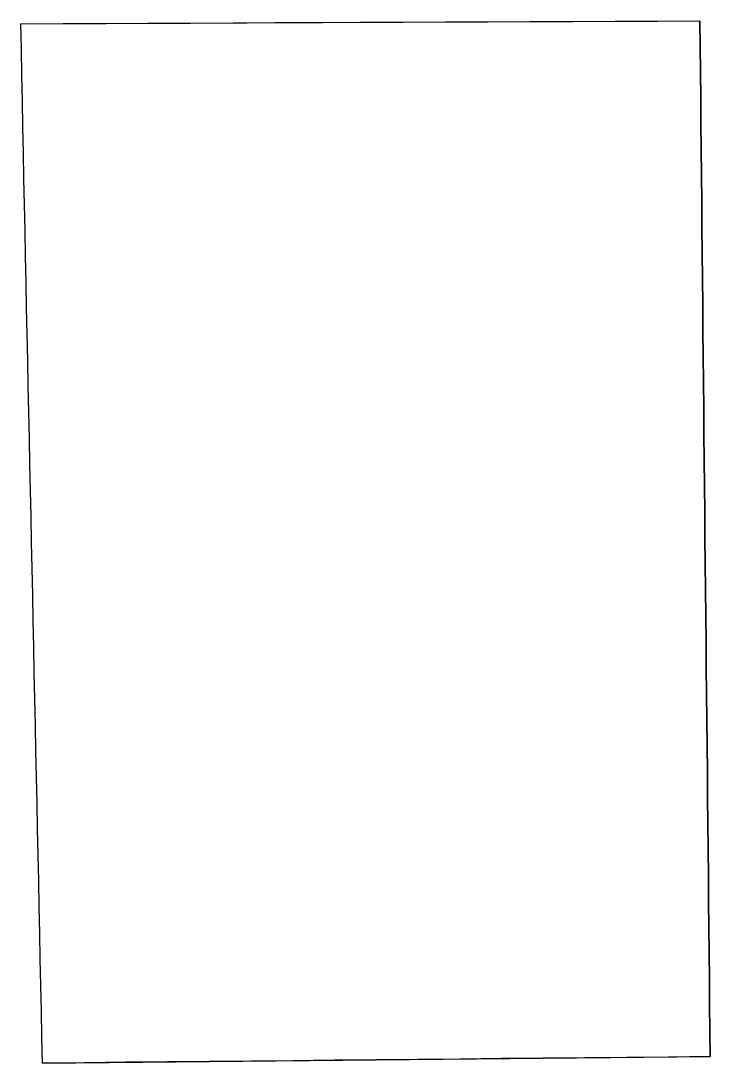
# Model space of a CAD drawing. Header units: metres. Extents: x 0 to 50.3, y -0.6 to 11.6.
# Drawn here: x 4.455 to 5.693, y 0 to 1.873 of the extents above; entities that cross this region are included whole.
import ezdxf

# ---------------------------------------------------------------- set-up
doc = ezdxf.new("R2010")
doc.units = ezdxf.units.M
for name, color, linetype in [('CONTORNO', 7, 'Continuous'), ('KEDER', 5, 'Continuous'), ('LINHA', 8, 'Continuous')]:
    doc.layers.add(name, color=color, linetype=linetype)

msp = doc.modelspace()

# ---------------------------------------------------------------- linework, layer by layer
at = {"layer": 'CONTORNO'}
msp.add_lwpolyline([(4.4934, 0), (4.4925, 0.0466), (4.4915, 0.0933), (4.4905, 0.1399), (4.4895, 0.1866), (4.4885, 0.2333), (4.4876, 0.28), (4.4866, 0.3268), (4.4856, 0.3735), (4.4846, 0.4203), (4.4836, 0.4671), (4.4827, 0.5139), (4.4817, 0.5607), (4.4807, 0.6076), (4.4797, 0.6544), (4.4787, 0.7013), (4.4777, 0.7481), (4.4768, 0.7949), (4.4758, 0.8418), (4.4748, 0.8886), (4.4738, 0.9355), (4.4728, 0.9823), (4.4719, 1.0291), (4.4709, 1.0759), (4.4699, 1.1227), (4.4689, 1.1695), (4.468, 1.2162), (4.467, 1.2629), (4.466, 1.3097), (4.465, 1.3564), (4.4641, 1.403), (4.4631, 1.4496), (4.4621, 1.4962), (4.4612, 1.5428), (4.4602, 1.5893), (4.4593, 1.6358), (4.4583, 1.6823), (4.4574, 1.7288), (4.4564, 1.7751), (4.4555, 1.8214), (4.4545, 1.8677), (4.5308, 1.868), (4.6071, 1.8683), (4.6834, 1.8687), (4.7597, 1.869), (4.836, 1.8693), (4.9123, 1.8697), (4.9885, 1.87), (5.0648, 1.8703), (5.1411, 1.8706), (5.2174, 1.871), (5.2937, 1.8713), (5.37, 1.8716), (5.4463, 1.8719), (5.5225, 1.8723), (5.5988, 1.8726), (5.6751, 1.8729), (5.6755, 1.8268), (5.676, 1.7806), (5.6764, 1.7345), (5.6769, 1.6881), (5.6773, 1.6418), (5.6778, 1.5955), (5.6782, 1.5492), (5.6787, 1.5027), (5.6791, 1.4562), (5.6796, 1.4098), (5.68, 1.3633), (5.6805, 1.3168), (5.681, 1.2702), (5.6814, 1.2236), (5.6819, 1.1771), (5.6823, 1.1305), (5.6828, 1.0838), (5.6832, 1.0372), (5.6837, 0.9905), (5.6841, 0.9439), (5.6846, 0.8972), (5.6851, 0.8505), (5.6855, 0.8039), (5.686, 0.7572), (5.6864, 0.7105), (5.6869, 0.6638), (5.6874, 0.6172), (5.6878, 0.5705), (5.6883, 0.5239), (5.6887, 0.4772), (5.6892, 0.4306), (5.6897, 0.3839), (5.6901, 0.3374), (5.6906, 0.2908), (5.6911, 0.2442), (5.6915, 0.1976), (5.692, 0.1512), (5.6924, 0.1047), (5.6929, 0.0582), (5.6934, 0.0117), (5.6184, 0.011), (5.5434, 0.0103), (5.4684, 0.0095), (5.3934, 0.0088), (5.3184, 0.0081), (5.2434, 0.0073), (5.1684, 0.0066), (5.0934, 0.0059), (5.0184, 0.0051), (4.9434, 0.0044), (4.8684, 0.0037), (4.7934, 0.0029), (4.7184, 0.0022), (4.6434, 0.0015), (4.5684, 0.0007)], close=True, dxfattribs=at)
at = {"layer": 'KEDER'}
for points in [[(5.6934, 0.0117), (5.6929, 0.0582), (5.6924, 0.1047), (5.692, 0.1512), (5.6915, 0.1976), (5.6911, 0.2442), (5.6906, 0.2908), (5.6901, 0.3374), (5.6897, 0.3839), (5.6892, 0.4306), (5.6887, 0.4772), (5.6883, 0.5239), (5.6878, 0.5705), (5.6874, 0.6172), (5.6869, 0.6638), (5.6864, 0.7105), (5.686, 0.7572), (5.6855, 0.8039), (5.6851, 0.8505), (5.6846, 0.8972), (5.6841, 0.9439), (5.6837, 0.9905), (5.6832, 1.0372), (5.6828, 1.0838), (5.6823, 1.1305), (5.6819, 1.1771), (5.6814, 1.2236), (5.681, 1.2702), (5.6805, 1.3168), (5.68, 1.3633), (5.6796, 1.4098), (5.6791, 1.4562), (5.6787, 1.5027), (5.6782, 1.5492), (5.6778, 1.5955), (5.6773, 1.6418), (5.6769, 1.6881), (5.6764, 1.7345), (5.676, 1.7806), (5.6755, 1.8268), (5.6751, 1.8729)], [(4.4934, 0), (4.4925, 0.0466), (4.4915, 0.0933), (4.4905, 0.1399), (4.4895, 0.1866), (4.4885, 0.2333), (4.4876, 0.28), (4.4866, 0.3268), (4.4856, 0.3735), (4.4846, 0.4203), (4.4836, 0.4671), (4.4827, 0.5139), (4.4817, 0.5607), (4.4807, 0.6076), (4.4797, 0.6544), (4.4787, 0.7013), (4.4777, 0.7481), (4.4768, 0.7949), (4.4758, 0.8418), (4.4748, 0.8886), (4.4738, 0.9355), (4.4728, 0.9823), (4.4719, 1.0291), (4.4709, 1.0759), (4.4699, 1.1227), (4.4689, 1.1695), (4.468, 1.2162), (4.467, 1.2629), (4.466, 1.3097), (4.465, 1.3564), (4.4641, 1.403), (4.4631, 1.4496), (4.4621, 1.4962), (4.4612, 1.5428), (4.4602, 1.5893), (4.4593, 1.6358), (4.4583, 1.6823), (4.4574, 1.7288), (4.4564, 1.7751), (4.4555, 1.8214), (4.4545, 1.8677)], [(4.4934, 0), (5.6934, 0.0117)]]:
    msp.add_lwpolyline(points, dxfattribs=at)
at = {"layer": 'LINHA'}
msp.add_lwpolyline([(4.4545, 1.8677), (5.6751, 1.8729)], dxfattribs=at)

doc.saveas('drawing.dxf')
